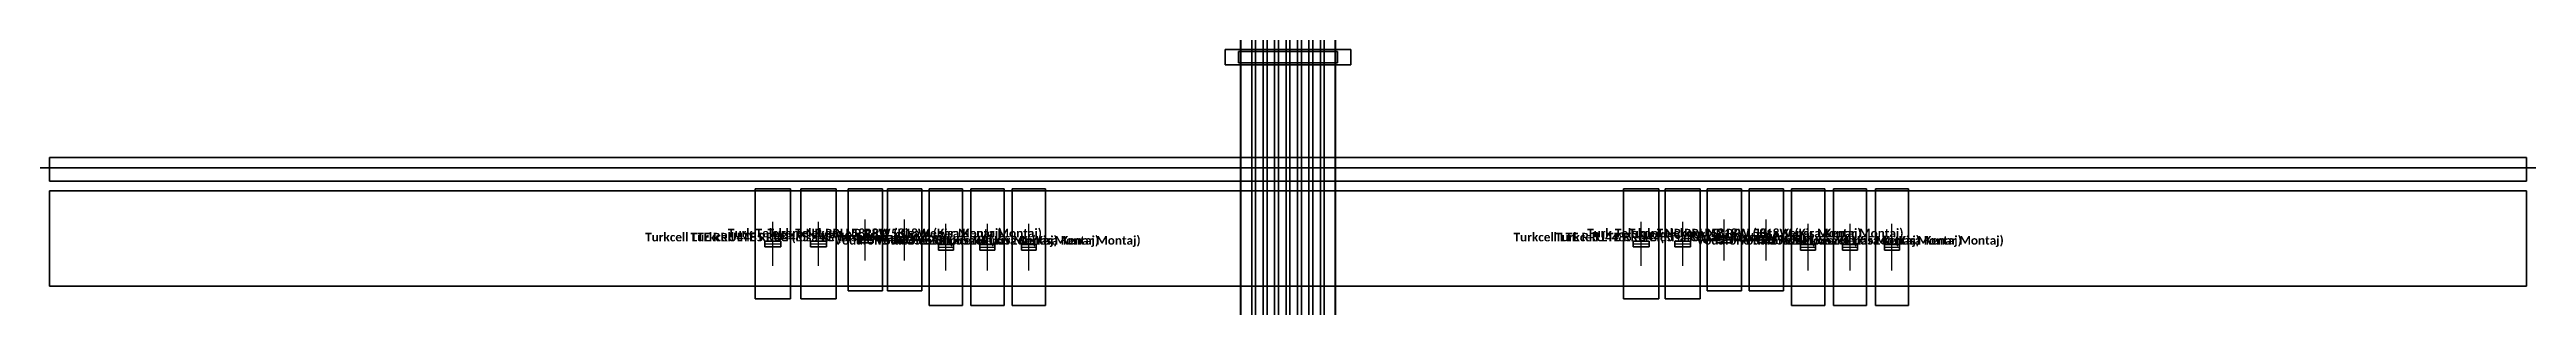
# Model space of a CAD drawing. Header units: millimetres. Extents: x -25000 to 25000, y -60388 to 35000.
# Drawn here: x -6500 to 6500, y 1699 to 3040 of the extents above; entities that cross this region are included whole.
import ezdxf
from ezdxf.enums import TextEntityAlignment as Align

# ---------------------------------------------------------------- set-up
doc = ezdxf.new("R2010")
doc.units = ezdxf.units.MM
for name, color, linetype in [('CELIK_KIRIS_KOLON', 9, 'CONTINUOUS'), ('EKP_TURK_TELEKOM_RRU', 4, 'CONTINUOUS'), ('EKP_TURKCELL_RRU', 5, 'CONTINUOUS'), ('EKP_VODAFONE_RRU', 1, 'CONTINUOUS'), ('KBL_ENERJI_2X25', 5, 'CONTINUOUS'), ('MONTAJ_BORULARI', 2, 'CONTINUOUS'), ('TAVA_KONSOL', 9, 'CONTINUOUS'), ('TAVA_PROFILI', 6, 'CONTINUOUS'), ('ZEMIN_PLATFORM', 8, 'CONTINUOUS')]:
    doc.layers.add(name, color=color, linetype=linetype)
doc.styles.get("Standard").update_dxf_attribs({"font": 'calibrib.ttf'})

msp = doc.modelspace()

# ---------------------------------------------------------------- texts
at = {"layer": 'EKP_TURK_TELEKOM_RRU'}
for p in [(-2219, 2078), (-2012, 2078), (2290, 2078), (2510, 2078)]:
    msp.add_text('Turk Telekom NR RRU 5818W (Kisa Kenar Montaj)', height=45, dxfattribs=at).set_placement(p, align=Align.MIDDLE_CENTER)
at = {"layer": 'EKP_TURKCELL_RRU'}
for p in [(-2704, 2057), (-2465, 2057), (1854, 2057), (2072, 2057)]:
    msp.add_text('Turkcell LTE RRU4485 - 4G (Kisa Kenar Montaj)', height=45, dxfattribs=at).set_placement(p, align=Align.MIDDLE_CENTER)
at = {"layer": 'EKP_VODAFONE_RRU'}
for p in [(-1795, 2040), (-1578, 2040), (-1360, 2040), (2730, 2040), (2950, 2040), (3170, 2040)]:
    msp.add_text('Vodafone RRU5526t (Kisa Kenar Montaj)', height=45, dxfattribs=at).set_placement(p, align=Align.MIDDLE_CENTER)

# ---------------------------------------------------------------- linework, layer by layer
at = {"layer": 'CELIK_KIRIS_KOLON'}
for p, q in [((6500, 2475, 2000), (-6500, 2475, 2000)), ((-6500, 2475, 2000), (-6500, 2350, 2000)), ((6500, 2475, 10000), (-6500, 2475, 10000)), ((-6500, 2475, 10000), (-6500, 2350, 10000)), ((-6500, 2475, 2000), (-6500, 2475, 10000)), ((6500, 2350, 2000), (6500, 2475, 2000)), ((6500, 2350, 10000), (6500, 2475, 10000)), ((6500, 2475, 2000), (6500, 2475, 10000)), ((-6500, 2350, 2000), (6500, 2350, 2000)), ((-6500, 2350, 10000), (6500, 2350, 10000)), ((-6500, 2350, 2000), (-6500, 2350, 10000)), ((6500, 2350, 2000), (6500, 2350, 10000))]:
    msp.add_line(p, q, dxfattribs=at)
for points in [[(-6500, 2350, 2000), (6500, 2350, 2000), (6500, 2475, 2000), (-6500, 2475, 2000)], [(-6500, 2350, 10000), (6500, 2350, 10000), (6500, 2475, 10000), (-6500, 2475, 10000)], [(-6500, 2475, 2000), (6500, 2475, 2000), (6500, 2475, 10000), (-6500, 2475, 10000)], [(-6500, 2350, 2000), (-6500, 2475, 2000), (-6500, 2475, 10000), (-6500, 2350, 10000)], [(6500, 2350, 2000), (6500, 2475, 2000), (6500, 2475, 10000), (6500, 2350, 10000)], [(-6500, 2350, 2000), (6500, 2350, 2000), (6500, 2350, 10000), (-6500, 2350, 10000)]]:
    msp.add_3dface(points, dxfattribs=at)
at = {"layer": 'EKP_TURK_TELEKOM_RRU'}
for p, q in [((-2129, 2310, 21310), (-2309, 2310, 21310)), ((-2309, 2310, 21310), (-2309, 1775, 21310)), ((-2129, 2310, 21945), (-2309, 2310, 21945)), ((-2309, 2310, 21945), (-2309, 1775, 21945)), ((-2309, 2310, 21310), (-2309, 2310, 21945)), ((-2129, 1775, 21310), (-2129, 2310, 21310)), ((-2129, 1775, 21945), (-2129, 2310, 21945)), ((-2129, 2310, 21310), (-2129, 2310, 21945)), ((-1922, 2310, 21310), (-2102, 2310, 21310)), ((-2102, 2310, 21310), (-2102, 1775, 21310)), ((-1922, 2310, 21945), (-2102, 2310, 21945)), ((-2102, 2310, 21945), (-2102, 1775, 21945)), ((-2102, 2310, 21310), (-2102, 2310, 21945)), ((-1922, 1775, 21310), (-1922, 2310, 21310)), ((-1922, 1775, 21945), (-1922, 2310, 21945)), ((-1922, 2310, 21310), (-1922, 2310, 21945)), ((2380, 2310, 21310), (2200, 2310, 21310)), ((2200, 2310, 21310), (2200, 1775, 21310)), ((2380, 2310, 21945), (2200, 2310, 21945)), ((2200, 2310, 21945), (2200, 1775, 21945)), ((2200, 2310, 21310), (2200, 2310, 21945)), ((2380, 1775, 21310), (2380, 2310, 21310)), ((2380, 1775, 21945), (2380, 2310, 21945)), ((2380, 2310, 21310), (2380, 2310, 21945)), ((2600, 2310, 21310), (2420, 2310, 21310)), ((2420, 2310, 21310), (2420, 1775, 21310)), ((2600, 2310, 21945), (2420, 2310, 21945)), ((2420, 2310, 21945), (2420, 1775, 21945)), ((2420, 2310, 21310), (2420, 2310, 21945)), ((2600, 1775, 21310), (2600, 2310, 21310)), ((2600, 1775, 21945), (2600, 2310, 21945)), ((2600, 2310, 21310), (2600, 2310, 21945)), ((-2219, 1935, 21945), (-2219, 2149, 21945)), ((-2012, 1935, 21945), (-2012, 2149, 21945)), ((2290, 1935, 21945), (2290, 2149, 21945)), ((2510, 1935, 21945), (2510, 2149, 21945)), ((-2178, 2057, 21945), (-2259, 2057, 21945)), ((-2259, 2057, 21945), (-2259, 2027, 21945)), ((-2178, 2057, 21975), (-2259, 2057, 21975)), ((-2259, 2057, 21975), (-2259, 2027, 21975)), ((-2259, 2057, 21945), (-2259, 2057, 21975)), ((-2259, 2027, 21945), (-2178, 2027, 21945)), ((-2259, 2027, 21975), (-2178, 2027, 21975)), ((-2259, 2027, 21945), (-2259, 2027, 21975)), ((-2255, 2042, 21945), (-2183, 2042, 21945)), ((-2178, 2027, 21945), (-2178, 2057, 21945)), ((-2178, 2027, 21975), (-2178, 2057, 21975)), ((-2178, 2057, 21945), (-2178, 2057, 21975)), ((-2178, 2027, 21945), (-2178, 2027, 21975)), ((-1971, 2057, 21945), (-2052, 2057, 21945)), ((-2052, 2057, 21945), (-2052, 2027, 21945)), ((-1971, 2057, 21975), (-2052, 2057, 21975)), ((-2052, 2057, 21975), (-2052, 2027, 21975)), ((-2052, 2057, 21945), (-2052, 2057, 21975)), ((-2052, 2027, 21945), (-1971, 2027, 21945)), ((-2052, 2027, 21975), (-1971, 2027, 21975)), ((-2052, 2027, 21945), (-2052, 2027, 21975)), ((-2048, 2042, 21945), (-1976, 2042, 21945)), ((-1971, 2027, 21945), (-1971, 2057, 21945)), ((-1971, 2027, 21975), (-1971, 2057, 21975)), ((-1971, 2057, 21945), (-1971, 2057, 21975)), ((-1971, 2027, 21945), (-1971, 2027, 21975)), ((2331, 2057, 21945), (2249, 2057, 21945)), ((2249, 2057, 21945), (2249, 2027, 21945)), ((2331, 2057, 21975), (2249, 2057, 21975)), ((2249, 2057, 21975), (2249, 2027, 21975)), ((2249, 2057, 21945), (2249, 2057, 21975)), ((2249, 2027, 21945), (2331, 2027, 21945)), ((2249, 2027, 21975), (2331, 2027, 21975)), ((2249, 2027, 21945), (2249, 2027, 21975)), ((2254, 2042, 21945), (2326, 2042, 21945)), ((2331, 2027, 21945), (2331, 2057, 21945)), ((2331, 2027, 21975), (2331, 2057, 21975)), ((2331, 2057, 21945), (2331, 2057, 21975)), ((2331, 2027, 21945), (2331, 2027, 21975)), ((2551, 2057, 21945), (2469, 2057, 21945)), ((2469, 2057, 21945), (2469, 2027, 21945)), ((2551, 2057, 21975), (2469, 2057, 21975)), ((2469, 2057, 21975), (2469, 2027, 21975)), ((2469, 2057, 21945), (2469, 2057, 21975)), ((2469, 2027, 21945), (2551, 2027, 21945)), ((2469, 2027, 21975), (2551, 2027, 21975)), ((2469, 2027, 21945), (2469, 2027, 21975)), ((2474, 2042, 21945), (2546, 2042, 21945)), ((2551, 2027, 21945), (2551, 2057, 21945)), ((2551, 2027, 21975), (2551, 2057, 21975)), ((2551, 2057, 21945), (2551, 2057, 21975)), ((2551, 2027, 21945), (2551, 2027, 21975)), ((-2309, 1775, 21310), (-2129, 1775, 21310)), ((-2309, 1775, 21945), (-2129, 1775, 21945)), ((-2309, 1775, 21310), (-2309, 1775, 21945)), ((-2129, 1775, 21310), (-2129, 1775, 21945)), ((-2102, 1775, 21310), (-1922, 1775, 21310)), ((-2102, 1775, 21945), (-1922, 1775, 21945)), ((-2102, 1775, 21310), (-2102, 1775, 21945)), ((-1922, 1775, 21310), (-1922, 1775, 21945)), ((2200, 1775, 21310), (2380, 1775, 21310)), ((2200, 1775, 21945), (2380, 1775, 21945)), ((2200, 1775, 21310), (2200, 1775, 21945)), ((2380, 1775, 21310), (2380, 1775, 21945)), ((2420, 1775, 21310), (2600, 1775, 21310)), ((2420, 1775, 21945), (2600, 1775, 21945)), ((2420, 1775, 21310), (2420, 1775, 21945)), ((2600, 1775, 21310), (2600, 1775, 21945))]:
    msp.add_line(p, q, dxfattribs=at)
for points in [[(-2309, 1775, 21310), (-2129, 1775, 21310), (-2129, 2310, 21310), (-2309, 2310, 21310)], [(-2309, 1775, 21945), (-2129, 1775, 21945), (-2129, 2310, 21945), (-2309, 2310, 21945)], [(-2309, 2310, 21310), (-2129, 2310, 21310), (-2129, 2310, 21945), (-2309, 2310, 21945)], [(-2309, 1775, 21310), (-2309, 2310, 21310), (-2309, 2310, 21945), (-2309, 1775, 21945)], [(-2129, 1775, 21310), (-2129, 2310, 21310), (-2129, 2310, 21945), (-2129, 1775, 21945)], [(-2102, 1775, 21310), (-1922, 1775, 21310), (-1922, 2310, 21310), (-2102, 2310, 21310)], [(-2102, 1775, 21945), (-1922, 1775, 21945), (-1922, 2310, 21945), (-2102, 2310, 21945)], [(-2102, 2310, 21310), (-1922, 2310, 21310), (-1922, 2310, 21945), (-2102, 2310, 21945)], [(-2102, 1775, 21310), (-2102, 2310, 21310), (-2102, 2310, 21945), (-2102, 1775, 21945)], [(-1922, 1775, 21310), (-1922, 2310, 21310), (-1922, 2310, 21945), (-1922, 1775, 21945)], [(2200, 1775, 21310), (2380, 1775, 21310), (2380, 2310, 21310), (2200, 2310, 21310)], [(2200, 1775, 21945), (2380, 1775, 21945), (2380, 2310, 21945), (2200, 2310, 21945)], [(2200, 2310, 21310), (2380, 2310, 21310), (2380, 2310, 21945), (2200, 2310, 21945)], [(2200, 1775, 21310), (2200, 2310, 21310), (2200, 2310, 21945), (2200, 1775, 21945)], [(2380, 1775, 21310), (2380, 2310, 21310), (2380, 2310, 21945), (2380, 1775, 21945)], [(2420, 1775, 21310), (2600, 1775, 21310), (2600, 2310, 21310), (2420, 2310, 21310)], [(2420, 1775, 21945), (2600, 1775, 21945), (2600, 2310, 21945), (2420, 2310, 21945)], [(2420, 2310, 21310), (2600, 2310, 21310), (2600, 2310, 21945), (2420, 2310, 21945)], [(2420, 1775, 21310), (2420, 2310, 21310), (2420, 2310, 21945), (2420, 1775, 21945)], [(2600, 1775, 21310), (2600, 2310, 21310), (2600, 2310, 21945), (2600, 1775, 21945)], [(-2259, 2027, 21945), (-2178, 2027, 21945), (-2178, 2057, 21945), (-2259, 2057, 21945)], [(-2259, 2027, 21975), (-2178, 2027, 21975), (-2178, 2057, 21975), (-2259, 2057, 21975)], [(-2259, 2057, 21945), (-2178, 2057, 21945), (-2178, 2057, 21975), (-2259, 2057, 21975)], [(-2259, 2027, 21945), (-2259, 2057, 21945), (-2259, 2057, 21975), (-2259, 2027, 21975)], [(-2259, 2027, 21945), (-2178, 2027, 21945), (-2178, 2027, 21975), (-2259, 2027, 21975)], [(-2178, 2027, 21945), (-2178, 2057, 21945), (-2178, 2057, 21975), (-2178, 2027, 21975)], [(-2052, 2027, 21945), (-1971, 2027, 21945), (-1971, 2057, 21945), (-2052, 2057, 21945)], [(-2052, 2027, 21975), (-1971, 2027, 21975), (-1971, 2057, 21975), (-2052, 2057, 21975)], [(-2052, 2057, 21945), (-1971, 2057, 21945), (-1971, 2057, 21975), (-2052, 2057, 21975)], [(-2052, 2027, 21945), (-2052, 2057, 21945), (-2052, 2057, 21975), (-2052, 2027, 21975)], [(-2052, 2027, 21945), (-1971, 2027, 21945), (-1971, 2027, 21975), (-2052, 2027, 21975)], [(-1971, 2027, 21945), (-1971, 2057, 21945), (-1971, 2057, 21975), (-1971, 2027, 21975)], [(2249, 2027, 21945), (2331, 2027, 21945), (2331, 2057, 21945), (2249, 2057, 21945)], [(2249, 2027, 21975), (2331, 2027, 21975), (2331, 2057, 21975), (2249, 2057, 21975)], [(2249, 2057, 21945), (2331, 2057, 21945), (2331, 2057, 21975), (2249, 2057, 21975)], [(2249, 2027, 21945), (2249, 2057, 21945), (2249, 2057, 21975), (2249, 2027, 21975)], [(2249, 2027, 21945), (2331, 2027, 21945), (2331, 2027, 21975), (2249, 2027, 21975)], [(2331, 2027, 21945), (2331, 2057, 21945), (2331, 2057, 21975), (2331, 2027, 21975)], [(2469, 2027, 21945), (2551, 2027, 21945), (2551, 2057, 21945), (2469, 2057, 21945)], [(2469, 2027, 21975), (2551, 2027, 21975), (2551, 2057, 21975), (2469, 2057, 21975)], [(2469, 2057, 21945), (2551, 2057, 21945), (2551, 2057, 21975), (2469, 2057, 21975)], [(2469, 2027, 21945), (2469, 2057, 21945), (2469, 2057, 21975), (2469, 2027, 21975)], [(2469, 2027, 21945), (2551, 2027, 21945), (2551, 2027, 21975), (2469, 2027, 21975)], [(2551, 2027, 21945), (2551, 2057, 21945), (2551, 2057, 21975), (2551, 2027, 21975)], [(-2309, 1775, 21310), (-2129, 1775, 21310), (-2129, 1775, 21945), (-2309, 1775, 21945)], [(-2102, 1775, 21310), (-1922, 1775, 21310), (-1922, 1775, 21945), (-2102, 1775, 21945)], [(2200, 1775, 21310), (2380, 1775, 21310), (2380, 1775, 21945), (2200, 1775, 21945)], [(2420, 1775, 21310), (2600, 1775, 21310), (2600, 1775, 21945), (2420, 1775, 21945)]]:
    msp.add_3dface(points, dxfattribs=at)
at = {"layer": 'EKP_TURKCELL_RRU'}
for p, q in [((-2611, 2310, 21283), (-2796, 2310, 21283)), ((-2796, 2310, 21283), (-2796, 1733, 21283)), ((-2611, 2310, 21972), (-2796, 2310, 21972)), ((-2796, 2310, 21972), (-2796, 1733, 21972)), ((-2796, 2310, 21283), (-2796, 2310, 21972)), ((-2611, 1733, 21283), (-2611, 2310, 21283)), ((-2611, 1733, 21972), (-2611, 2310, 21972)), ((-2611, 2310, 21283), (-2611, 2310, 21972)), ((-2372, 2310, 21283), (-2557, 2310, 21283)), ((-2557, 2310, 21283), (-2557, 1733, 21283)), ((-2372, 2310, 21972), (-2557, 2310, 21972)), ((-2557, 2310, 21972), (-2557, 1733, 21972)), ((-2557, 2310, 21283), (-2557, 2310, 21972)), ((-2372, 1733, 21283), (-2372, 2310, 21283)), ((-2372, 1733, 21972), (-2372, 2310, 21972)), ((-2372, 2310, 21283), (-2372, 2310, 21972)), ((1946, 2310, 21283), (1761, 2310, 21283)), ((1761, 2310, 21283), (1761, 1733, 21283)), ((1946, 2310, 21972), (1761, 2310, 21972)), ((1761, 2310, 21972), (1761, 1733, 21972)), ((1761, 2310, 21283), (1761, 2310, 21972)), ((1946, 1733, 21283), (1946, 2310, 21283)), ((1946, 1733, 21972), (1946, 2310, 21972)), ((1946, 2310, 21283), (1946, 2310, 21972)), ((2164, 2310, 21283), (1979, 2310, 21283)), ((1979, 2310, 21283), (1979, 1733, 21283)), ((2164, 2310, 21972), (1979, 2310, 21972)), ((1979, 2310, 21972), (1979, 1733, 21972)), ((1979, 2310, 21283), (1979, 2310, 21972)), ((2164, 1733, 21283), (2164, 2310, 21283)), ((2164, 1733, 21972), (2164, 2310, 21972)), ((2164, 2310, 21283), (2164, 2310, 21972)), ((-2704, 1906, 21972), (-2704, 2137, 21972)), ((-2465, 1906, 21972), (-2465, 2137, 21972)), ((1854, 1906, 21972), (1854, 2137, 21972)), ((2072, 1906, 21972), (2072, 2137, 21972)), ((-2662, 2036, 21972), (-2745, 2036, 21972)), ((-2745, 2036, 21972), (-2745, 2006, 21972)), ((-2662, 2036, 22002), (-2745, 2036, 22002)), ((-2745, 2036, 22002), (-2745, 2006, 22002)), ((-2745, 2036, 21972), (-2745, 2036, 22002)), ((-2745, 2006, 21972), (-2662, 2006, 21972)), ((-2745, 2006, 22002), (-2662, 2006, 22002)), ((-2745, 2006, 21972), (-2745, 2006, 22002)), ((-2741, 2021, 21972), (-2667, 2021, 21972)), ((-2662, 2006, 21972), (-2662, 2036, 21972)), ((-2662, 2006, 22002), (-2662, 2036, 22002)), ((-2662, 2036, 21972), (-2662, 2036, 22002)), ((-2662, 2006, 21972), (-2662, 2006, 22002)), ((-2423, 2036, 21972), (-2506, 2036, 21972)), ((-2506, 2036, 21972), (-2506, 2006, 21972)), ((-2423, 2036, 22002), (-2506, 2036, 22002)), ((-2506, 2036, 22002), (-2506, 2006, 22002)), ((-2506, 2036, 21972), (-2506, 2036, 22002)), ((-2506, 2006, 21972), (-2423, 2006, 21972)), ((-2506, 2006, 22002), (-2423, 2006, 22002)), ((-2506, 2006, 21972), (-2506, 2006, 22002)), ((-2502, 2021, 21972), (-2428, 2021, 21972)), ((-2423, 2006, 21972), (-2423, 2036, 21972)), ((-2423, 2006, 22002), (-2423, 2036, 22002)), ((-2423, 2036, 21972), (-2423, 2036, 22002)), ((-2423, 2006, 21972), (-2423, 2006, 22002)), ((1895, 2036, 21972), (1812, 2036, 21972)), ((1812, 2036, 21972), (1812, 2006, 21972)), ((1895, 2036, 22002), (1812, 2036, 22002)), ((1812, 2036, 22002), (1812, 2006, 22002)), ((1812, 2036, 21972), (1812, 2036, 22002)), ((1812, 2006, 21972), (1895, 2006, 21972)), ((1812, 2006, 22002), (1895, 2006, 22002)), ((1812, 2006, 21972), (1812, 2006, 22002)), ((1817, 2021, 21972), (1891, 2021, 21972)), ((1895, 2006, 21972), (1895, 2036, 21972)), ((1895, 2006, 22002), (1895, 2036, 22002)), ((1895, 2036, 21972), (1895, 2036, 22002)), ((1895, 2006, 21972), (1895, 2006, 22002)), ((2113, 2036, 21972), (2030, 2036, 21972)), ((2030, 2036, 21972), (2030, 2006, 21972)), ((2113, 2036, 22002), (2030, 2036, 22002)), ((2030, 2036, 22002), (2030, 2006, 22002)), ((2030, 2036, 21972), (2030, 2036, 22002)), ((2030, 2006, 21972), (2113, 2006, 21972)), ((2030, 2006, 22002), (2113, 2006, 22002)), ((2030, 2006, 21972), (2030, 2006, 22002)), ((2035, 2021, 21972), (2109, 2021, 21972)), ((2113, 2006, 21972), (2113, 2036, 21972)), ((2113, 2006, 22002), (2113, 2036, 22002)), ((2113, 2036, 21972), (2113, 2036, 22002)), ((2113, 2006, 21972), (2113, 2006, 22002)), ((-2796, 1733, 21283), (-2611, 1733, 21283)), ((-2796, 1733, 21972), (-2611, 1733, 21972)), ((-2796, 1733, 21283), (-2796, 1733, 21972)), ((-2611, 1733, 21283), (-2611, 1733, 21972)), ((-2557, 1733, 21283), (-2372, 1733, 21283)), ((-2557, 1733, 21972), (-2372, 1733, 21972)), ((-2557, 1733, 21283), (-2557, 1733, 21972)), ((-2372, 1733, 21283), (-2372, 1733, 21972)), ((1761, 1733, 21283), (1946, 1733, 21283)), ((1761, 1733, 21972), (1946, 1733, 21972)), ((1761, 1733, 21283), (1761, 1733, 21972)), ((1946, 1733, 21283), (1946, 1733, 21972)), ((1979, 1733, 21283), (2164, 1733, 21283)), ((1979, 1733, 21972), (2164, 1733, 21972)), ((1979, 1733, 21283), (1979, 1733, 21972)), ((2164, 1733, 21283), (2164, 1733, 21972))]:
    msp.add_line(p, q, dxfattribs=at)
for points in [[(-2796, 1733, 21283), (-2611, 1733, 21283), (-2611, 2310, 21283), (-2796, 2310, 21283)], [(-2796, 1733, 21972), (-2611, 1733, 21972), (-2611, 2310, 21972), (-2796, 2310, 21972)], [(-2796, 2310, 21283), (-2611, 2310, 21283), (-2611, 2310, 21972), (-2796, 2310, 21972)], [(-2796, 1733, 21283), (-2796, 2310, 21283), (-2796, 2310, 21972), (-2796, 1733, 21972)], [(-2611, 1733, 21283), (-2611, 2310, 21283), (-2611, 2310, 21972), (-2611, 1733, 21972)], [(-2557, 1733, 21283), (-2372, 1733, 21283), (-2372, 2310, 21283), (-2557, 2310, 21283)], [(-2557, 1733, 21972), (-2372, 1733, 21972), (-2372, 2310, 21972), (-2557, 2310, 21972)], [(-2557, 2310, 21283), (-2372, 2310, 21283), (-2372, 2310, 21972), (-2557, 2310, 21972)], [(-2557, 1733, 21283), (-2557, 2310, 21283), (-2557, 2310, 21972), (-2557, 1733, 21972)], [(-2372, 1733, 21283), (-2372, 2310, 21283), (-2372, 2310, 21972), (-2372, 1733, 21972)], [(1761, 1733, 21283), (1946, 1733, 21283), (1946, 2310, 21283), (1761, 2310, 21283)], [(1761, 1733, 21972), (1946, 1733, 21972), (1946, 2310, 21972), (1761, 2310, 21972)], [(1761, 2310, 21283), (1946, 2310, 21283), (1946, 2310, 21972), (1761, 2310, 21972)], [(1761, 1733, 21283), (1761, 2310, 21283), (1761, 2310, 21972), (1761, 1733, 21972)], [(1946, 1733, 21283), (1946, 2310, 21283), (1946, 2310, 21972), (1946, 1733, 21972)], [(1979, 1733, 21283), (2164, 1733, 21283), (2164, 2310, 21283), (1979, 2310, 21283)], [(1979, 1733, 21972), (2164, 1733, 21972), (2164, 2310, 21972), (1979, 2310, 21972)], [(1979, 2310, 21283), (2164, 2310, 21283), (2164, 2310, 21972), (1979, 2310, 21972)], [(1979, 1733, 21283), (1979, 2310, 21283), (1979, 2310, 21972), (1979, 1733, 21972)], [(2164, 1733, 21283), (2164, 2310, 21283), (2164, 2310, 21972), (2164, 1733, 21972)], [(-2745, 2006, 21972), (-2662, 2006, 21972), (-2662, 2036, 21972), (-2745, 2036, 21972)], [(-2745, 2006, 22002), (-2662, 2006, 22002), (-2662, 2036, 22002), (-2745, 2036, 22002)], [(-2745, 2036, 21972), (-2662, 2036, 21972), (-2662, 2036, 22002), (-2745, 2036, 22002)], [(-2745, 2006, 21972), (-2745, 2036, 21972), (-2745, 2036, 22002), (-2745, 2006, 22002)], [(-2745, 2006, 21972), (-2662, 2006, 21972), (-2662, 2006, 22002), (-2745, 2006, 22002)], [(-2662, 2006, 21972), (-2662, 2036, 21972), (-2662, 2036, 22002), (-2662, 2006, 22002)], [(-2506, 2006, 21972), (-2423, 2006, 21972), (-2423, 2036, 21972), (-2506, 2036, 21972)], [(-2506, 2006, 22002), (-2423, 2006, 22002), (-2423, 2036, 22002), (-2506, 2036, 22002)], [(-2506, 2036, 21972), (-2423, 2036, 21972), (-2423, 2036, 22002), (-2506, 2036, 22002)], [(-2506, 2006, 21972), (-2506, 2036, 21972), (-2506, 2036, 22002), (-2506, 2006, 22002)], [(-2506, 2006, 21972), (-2423, 2006, 21972), (-2423, 2006, 22002), (-2506, 2006, 22002)], [(-2423, 2006, 21972), (-2423, 2036, 21972), (-2423, 2036, 22002), (-2423, 2006, 22002)], [(1812, 2006, 21972), (1895, 2006, 21972), (1895, 2036, 21972), (1812, 2036, 21972)], [(1812, 2006, 22002), (1895, 2006, 22002), (1895, 2036, 22002), (1812, 2036, 22002)], [(1812, 2036, 21972), (1895, 2036, 21972), (1895, 2036, 22002), (1812, 2036, 22002)], [(1812, 2006, 21972), (1812, 2036, 21972), (1812, 2036, 22002), (1812, 2006, 22002)], [(1812, 2006, 21972), (1895, 2006, 21972), (1895, 2006, 22002), (1812, 2006, 22002)], [(1895, 2006, 21972), (1895, 2036, 21972), (1895, 2036, 22002), (1895, 2006, 22002)], [(2030, 2006, 21972), (2113, 2006, 21972), (2113, 2036, 21972), (2030, 2036, 21972)], [(2030, 2006, 22002), (2113, 2006, 22002), (2113, 2036, 22002), (2030, 2036, 22002)], [(2030, 2036, 21972), (2113, 2036, 21972), (2113, 2036, 22002), (2030, 2036, 22002)], [(2030, 2006, 21972), (2030, 2036, 21972), (2030, 2036, 22002), (2030, 2006, 22002)], [(2030, 2006, 21972), (2113, 2006, 21972), (2113, 2006, 22002), (2030, 2006, 22002)], [(2113, 2006, 21972), (2113, 2036, 21972), (2113, 2036, 22002), (2113, 2006, 22002)], [(-2796, 1733, 21283), (-2611, 1733, 21283), (-2611, 1733, 21972), (-2796, 1733, 21972)], [(-2557, 1733, 21283), (-2372, 1733, 21283), (-2372, 1733, 21972), (-2557, 1733, 21972)], [(1761, 1733, 21283), (1946, 1733, 21283), (1946, 1733, 21972), (1761, 1733, 21972)], [(1979, 1733, 21283), (2164, 1733, 21283), (2164, 1733, 21972), (1979, 1733, 21972)]]:
    msp.add_3dface(points, dxfattribs=at)
at = {"layer": 'EKP_VODAFONE_RRU'}
for p, q in [((-1708, 2310, 21310), (-1883, 2310, 21310)), ((-1883, 2310, 21310), (-1883, 1699, 21310)), ((-1708, 2310, 21945), (-1883, 2310, 21945)), ((-1883, 2310, 21945), (-1883, 1699, 21945)), ((-1883, 2310, 21310), (-1883, 2310, 21945)), ((-1708, 1699, 21310), (-1708, 2310, 21310)), ((-1708, 1699, 21945), (-1708, 2310, 21945)), ((-1708, 2310, 21310), (-1708, 2310, 21945)), ((-1490, 2310, 21310), (-1665, 2310, 21310)), ((-1665, 2310, 21310), (-1665, 1699, 21310)), ((-1490, 2310, 21945), (-1665, 2310, 21945)), ((-1665, 2310, 21945), (-1665, 1699, 21945)), ((-1665, 2310, 21310), (-1665, 2310, 21945)), ((-1490, 1699, 21310), (-1490, 2310, 21310)), ((-1490, 1699, 21945), (-1490, 2310, 21945)), ((-1490, 2310, 21310), (-1490, 2310, 21945)), ((-1273, 2310, 21310), (-1447, 2310, 21310)), ((-1447, 2310, 21310), (-1447, 1699, 21310)), ((-1273, 2310, 21945), (-1447, 2310, 21945)), ((-1447, 2310, 21945), (-1447, 1699, 21945)), ((-1447, 2310, 21310), (-1447, 2310, 21945)), ((-1273, 1699, 21310), (-1273, 2310, 21310)), ((-1273, 1699, 21945), (-1273, 2310, 21945)), ((-1273, 2310, 21310), (-1273, 2310, 21945)), ((2817, 2310, 21310), (2642, 2310, 21310)), ((2642, 2310, 21310), (2642, 1699, 21310)), ((2817, 2310, 21945), (2642, 2310, 21945)), ((2642, 2310, 21945), (2642, 1699, 21945)), ((2642, 2310, 21310), (2642, 2310, 21945)), ((2817, 1699, 21310), (2817, 2310, 21310)), ((2817, 1699, 21945), (2817, 2310, 21945)), ((2817, 2310, 21310), (2817, 2310, 21945)), ((3037, 2310, 21310), (2863, 2310, 21310)), ((2863, 2310, 21310), (2863, 1699, 21310)), ((3037, 2310, 21945), (2863, 2310, 21945)), ((2863, 2310, 21945), (2863, 1699, 21945)), ((2863, 2310, 21310), (2863, 2310, 21945)), ((3037, 1699, 21310), (3037, 2310, 21310)), ((3037, 1699, 21945), (3037, 2310, 21945)), ((3037, 2310, 21310), (3037, 2310, 21945)), ((3257, 2310, 21310), (3083, 2310, 21310)), ((3083, 2310, 21310), (3083, 1699, 21310)), ((3257, 2310, 21945), (3083, 2310, 21945)), ((3083, 2310, 21945), (3083, 1699, 21945)), ((3083, 2310, 21310), (3083, 2310, 21945)), ((3257, 1699, 21310), (3257, 2310, 21310)), ((3257, 1699, 21945), (3257, 2310, 21945)), ((3257, 2310, 21310), (3257, 2310, 21945)), ((-1795, 1882, 21945), (-1795, 2127, 21945)), ((-1578, 1882, 21945), (-1578, 2127, 21945)), ((-1360, 1882, 21945), (-1360, 2127, 21945)), ((2730, 1882, 21945), (2730, 2127, 21945)), ((2950, 1882, 21945), (2950, 2127, 21945)), ((3170, 1882, 21945), (3170, 2127, 21945)), ((-1756, 2019, 21945), (-1835, 2019, 21945)), ((-1835, 2019, 21945), (-1835, 1989, 21945)), ((-1756, 2019, 21975), (-1835, 2019, 21975)), ((-1835, 2019, 21975), (-1835, 1989, 21975)), ((-1835, 2019, 21945), (-1835, 2019, 21975)), ((-1835, 1989, 21945), (-1756, 1989, 21945)), ((-1835, 1989, 21975), (-1756, 1989, 21975)), ((-1835, 1989, 21945), (-1835, 1989, 21975)), ((-1830, 2004, 21945), (-1760, 2004, 21945)), ((-1756, 1989, 21945), (-1756, 2019, 21945)), ((-1756, 1989, 21975), (-1756, 2019, 21975)), ((-1756, 2019, 21945), (-1756, 2019, 21975)), ((-1756, 1989, 21945), (-1756, 1989, 21975)), ((-1538, 2019, 21945), (-1617, 2019, 21945)), ((-1617, 2019, 21945), (-1617, 1989, 21945)), ((-1538, 2019, 21975), (-1617, 2019, 21975)), ((-1617, 2019, 21975), (-1617, 1989, 21975)), ((-1617, 2019, 21945), (-1617, 2019, 21975)), ((-1617, 1989, 21945), (-1538, 1989, 21945)), ((-1617, 1989, 21975), (-1538, 1989, 21975)), ((-1617, 1989, 21945), (-1617, 1989, 21975)), ((-1613, 2004, 21945), (-1543, 2004, 21945)), ((-1538, 1989, 21945), (-1538, 2019, 21945)), ((-1538, 1989, 21975), (-1538, 2019, 21975)), ((-1538, 2019, 21945), (-1538, 2019, 21975)), ((-1538, 1989, 21945), (-1538, 1989, 21975)), ((-1321, 2019, 21945), (-1399, 2019, 21945)), ((-1399, 2019, 21945), (-1399, 1989, 21945)), ((-1321, 2019, 21975), (-1399, 2019, 21975)), ((-1399, 2019, 21975), (-1399, 1989, 21975)), ((-1399, 2019, 21945), (-1399, 2019, 21975)), ((-1399, 1989, 21945), (-1321, 1989, 21945)), ((-1399, 1989, 21975), (-1321, 1989, 21975)), ((-1399, 1989, 21945), (-1399, 1989, 21975)), ((-1395, 2004, 21945), (-1325, 2004, 21945)), ((-1321, 1989, 21945), (-1321, 2019, 21945)), ((-1321, 1989, 21975), (-1321, 2019, 21975)), ((-1321, 2019, 21945), (-1321, 2019, 21975)), ((-1321, 1989, 21945), (-1321, 1989, 21975)), ((2769, 2019, 21945), (2690, 2019, 21945)), ((2690, 2019, 21945), (2690, 1989, 21945)), ((2769, 2019, 21975), (2690, 2019, 21975)), ((2690, 2019, 21975), (2690, 1989, 21975)), ((2690, 2019, 21945), (2690, 2019, 21975)), ((2690, 1989, 21945), (2769, 1989, 21945)), ((2690, 1989, 21975), (2769, 1989, 21975)), ((2690, 1989, 21945), (2690, 1989, 21975)), ((2695, 2004, 21945), (2765, 2004, 21945)), ((2769, 1989, 21945), (2769, 2019, 21945)), ((2769, 1989, 21975), (2769, 2019, 21975)), ((2769, 2019, 21945), (2769, 2019, 21975)), ((2769, 1989, 21945), (2769, 1989, 21975)), ((2989, 2019, 21945), (2911, 2019, 21945)), ((2911, 2019, 21945), (2911, 1989, 21945)), ((2989, 2019, 21975), (2911, 2019, 21975)), ((2911, 2019, 21975), (2911, 1989, 21975)), ((2911, 2019, 21945), (2911, 2019, 21975)), ((2911, 1989, 21945), (2989, 1989, 21945)), ((2911, 1989, 21975), (2989, 1989, 21975)), ((2911, 1989, 21945), (2911, 1989, 21975)), ((2915, 2004, 21945), (2985, 2004, 21945)), ((2989, 1989, 21945), (2989, 2019, 21945)), ((2989, 1989, 21975), (2989, 2019, 21975)), ((2989, 2019, 21945), (2989, 2019, 21975)), ((2989, 1989, 21945), (2989, 1989, 21975)), ((3209, 2019, 21945), (3131, 2019, 21945)), ((3131, 2019, 21945), (3131, 1989, 21945)), ((3209, 2019, 21975), (3131, 2019, 21975)), ((3131, 2019, 21975), (3131, 1989, 21975)), ((3131, 2019, 21945), (3131, 2019, 21975)), ((3131, 1989, 21945), (3209, 1989, 21945)), ((3131, 1989, 21975), (3209, 1989, 21975)), ((3131, 1989, 21945), (3131, 1989, 21975)), ((3135, 2004, 21945), (3205, 2004, 21945)), ((3209, 1989, 21945), (3209, 2019, 21945)), ((3209, 1989, 21975), (3209, 2019, 21975)), ((3209, 2019, 21945), (3209, 2019, 21975)), ((3209, 1989, 21945), (3209, 1989, 21975)), ((-1883, 1699, 21310), (-1708, 1699, 21310)), ((-1883, 1699, 21945), (-1708, 1699, 21945)), ((-1883, 1699, 21310), (-1883, 1699, 21945)), ((-1708, 1699, 21310), (-1708, 1699, 21945)), ((-1665, 1699, 21310), (-1490, 1699, 21310)), ((-1665, 1699, 21945), (-1490, 1699, 21945)), ((-1665, 1699, 21310), (-1665, 1699, 21945)), ((-1490, 1699, 21310), (-1490, 1699, 21945)), ((-1447, 1699, 21310), (-1273, 1699, 21310)), ((-1447, 1699, 21945), (-1273, 1699, 21945)), ((-1447, 1699, 21310), (-1447, 1699, 21945)), ((-1273, 1699, 21310), (-1273, 1699, 21945)), ((2642, 1699, 21310), (2817, 1699, 21310)), ((2642, 1699, 21945), (2817, 1699, 21945)), ((2642, 1699, 21310), (2642, 1699, 21945)), ((2817, 1699, 21310), (2817, 1699, 21945)), ((2863, 1699, 21310), (3037, 1699, 21310)), ((2863, 1699, 21945), (3037, 1699, 21945)), ((2863, 1699, 21310), (2863, 1699, 21945)), ((3037, 1699, 21310), (3037, 1699, 21945)), ((3083, 1699, 21310), (3257, 1699, 21310)), ((3083, 1699, 21945), (3257, 1699, 21945)), ((3083, 1699, 21310), (3083, 1699, 21945)), ((3257, 1699, 21310), (3257, 1699, 21945))]:
    msp.add_line(p, q, dxfattribs=at)
for points in [[(-1883, 1699, 21310), (-1708, 1699, 21310), (-1708, 2310, 21310), (-1883, 2310, 21310)], [(-1883, 1699, 21945), (-1708, 1699, 21945), (-1708, 2310, 21945), (-1883, 2310, 21945)], [(-1883, 2310, 21310), (-1708, 2310, 21310), (-1708, 2310, 21945), (-1883, 2310, 21945)], [(-1883, 1699, 21310), (-1883, 2310, 21310), (-1883, 2310, 21945), (-1883, 1699, 21945)], [(-1708, 1699, 21310), (-1708, 2310, 21310), (-1708, 2310, 21945), (-1708, 1699, 21945)], [(-1665, 1699, 21310), (-1490, 1699, 21310), (-1490, 2310, 21310), (-1665, 2310, 21310)], [(-1665, 1699, 21945), (-1490, 1699, 21945), (-1490, 2310, 21945), (-1665, 2310, 21945)], [(-1665, 2310, 21310), (-1490, 2310, 21310), (-1490, 2310, 21945), (-1665, 2310, 21945)], [(-1665, 1699, 21310), (-1665, 2310, 21310), (-1665, 2310, 21945), (-1665, 1699, 21945)], [(-1490, 1699, 21310), (-1490, 2310, 21310), (-1490, 2310, 21945), (-1490, 1699, 21945)], [(-1447, 1699, 21310), (-1273, 1699, 21310), (-1273, 2310, 21310), (-1447, 2310, 21310)], [(-1447, 1699, 21945), (-1273, 1699, 21945), (-1273, 2310, 21945), (-1447, 2310, 21945)], [(-1447, 2310, 21310), (-1273, 2310, 21310), (-1273, 2310, 21945), (-1447, 2310, 21945)], [(-1447, 1699, 21310), (-1447, 2310, 21310), (-1447, 2310, 21945), (-1447, 1699, 21945)], [(-1273, 1699, 21310), (-1273, 2310, 21310), (-1273, 2310, 21945), (-1273, 1699, 21945)], [(2642, 1699, 21310), (2817, 1699, 21310), (2817, 2310, 21310), (2642, 2310, 21310)], [(2642, 1699, 21945), (2817, 1699, 21945), (2817, 2310, 21945), (2642, 2310, 21945)], [(2642, 2310, 21310), (2817, 2310, 21310), (2817, 2310, 21945), (2642, 2310, 21945)], [(2642, 1699, 21310), (2642, 2310, 21310), (2642, 2310, 21945), (2642, 1699, 21945)], [(2817, 1699, 21310), (2817, 2310, 21310), (2817, 2310, 21945), (2817, 1699, 21945)], [(2863, 1699, 21310), (3037, 1699, 21310), (3037, 2310, 21310), (2863, 2310, 21310)], [(2863, 1699, 21945), (3037, 1699, 21945), (3037, 2310, 21945), (2863, 2310, 21945)], [(2863, 2310, 21310), (3037, 2310, 21310), (3037, 2310, 21945), (2863, 2310, 21945)], [(2863, 1699, 21310), (2863, 2310, 21310), (2863, 2310, 21945), (2863, 1699, 21945)], [(3037, 1699, 21310), (3037, 2310, 21310), (3037, 2310, 21945), (3037, 1699, 21945)], [(3083, 1699, 21310), (3257, 1699, 21310), (3257, 2310, 21310), (3083, 2310, 21310)], [(3083, 1699, 21945), (3257, 1699, 21945), (3257, 2310, 21945), (3083, 2310, 21945)], [(3083, 2310, 21310), (3257, 2310, 21310), (3257, 2310, 21945), (3083, 2310, 21945)], [(3083, 1699, 21310), (3083, 2310, 21310), (3083, 2310, 21945), (3083, 1699, 21945)], [(3257, 1699, 21310), (3257, 2310, 21310), (3257, 2310, 21945), (3257, 1699, 21945)], [(-1835, 1989, 21945), (-1756, 1989, 21945), (-1756, 2019, 21945), (-1835, 2019, 21945)], [(-1835, 1989, 21975), (-1756, 1989, 21975), (-1756, 2019, 21975), (-1835, 2019, 21975)], [(-1835, 2019, 21945), (-1756, 2019, 21945), (-1756, 2019, 21975), (-1835, 2019, 21975)], [(-1835, 1989, 21945), (-1835, 2019, 21945), (-1835, 2019, 21975), (-1835, 1989, 21975)], [(-1835, 1989, 21945), (-1756, 1989, 21945), (-1756, 1989, 21975), (-1835, 1989, 21975)], [(-1756, 1989, 21945), (-1756, 2019, 21945), (-1756, 2019, 21975), (-1756, 1989, 21975)], [(-1617, 1989, 21945), (-1538, 1989, 21945), (-1538, 2019, 21945), (-1617, 2019, 21945)], [(-1617, 1989, 21975), (-1538, 1989, 21975), (-1538, 2019, 21975), (-1617, 2019, 21975)], [(-1617, 2019, 21945), (-1538, 2019, 21945), (-1538, 2019, 21975), (-1617, 2019, 21975)], [(-1617, 1989, 21945), (-1617, 2019, 21945), (-1617, 2019, 21975), (-1617, 1989, 21975)], [(-1617, 1989, 21945), (-1538, 1989, 21945), (-1538, 1989, 21975), (-1617, 1989, 21975)], [(-1538, 1989, 21945), (-1538, 2019, 21945), (-1538, 2019, 21975), (-1538, 1989, 21975)], [(-1399, 1989, 21945), (-1321, 1989, 21945), (-1321, 2019, 21945), (-1399, 2019, 21945)], [(-1399, 1989, 21975), (-1321, 1989, 21975), (-1321, 2019, 21975), (-1399, 2019, 21975)], [(-1399, 2019, 21945), (-1321, 2019, 21945), (-1321, 2019, 21975), (-1399, 2019, 21975)], [(-1399, 1989, 21945), (-1399, 2019, 21945), (-1399, 2019, 21975), (-1399, 1989, 21975)], [(-1399, 1989, 21945), (-1321, 1989, 21945), (-1321, 1989, 21975), (-1399, 1989, 21975)], [(-1321, 1989, 21945), (-1321, 2019, 21945), (-1321, 2019, 21975), (-1321, 1989, 21975)], [(2690, 1989, 21945), (2769, 1989, 21945), (2769, 2019, 21945), (2690, 2019, 21945)], [(2690, 1989, 21975), (2769, 1989, 21975), (2769, 2019, 21975), (2690, 2019, 21975)], [(2690, 2019, 21945), (2769, 2019, 21945), (2769, 2019, 21975), (2690, 2019, 21975)], [(2690, 1989, 21945), (2690, 2019, 21945), (2690, 2019, 21975), (2690, 1989, 21975)], [(2690, 1989, 21945), (2769, 1989, 21945), (2769, 1989, 21975), (2690, 1989, 21975)], [(2769, 1989, 21945), (2769, 2019, 21945), (2769, 2019, 21975), (2769, 1989, 21975)], [(2911, 1989, 21945), (2989, 1989, 21945), (2989, 2019, 21945), (2911, 2019, 21945)], [(2911, 1989, 21975), (2989, 1989, 21975), (2989, 2019, 21975), (2911, 2019, 21975)], [(2911, 2019, 21945), (2989, 2019, 21945), (2989, 2019, 21975), (2911, 2019, 21975)], [(2911, 1989, 21945), (2911, 2019, 21945), (2911, 2019, 21975), (2911, 1989, 21975)], [(2911, 1989, 21945), (2989, 1989, 21945), (2989, 1989, 21975), (2911, 1989, 21975)], [(2989, 1989, 21945), (2989, 2019, 21945), (2989, 2019, 21975), (2989, 1989, 21975)], [(3131, 1989, 21945), (3209, 1989, 21945), (3209, 2019, 21945), (3131, 2019, 21945)], [(3131, 1989, 21975), (3209, 1989, 21975), (3209, 2019, 21975), (3131, 2019, 21975)], [(3131, 2019, 21945), (3209, 2019, 21945), (3209, 2019, 21975), (3131, 2019, 21975)], [(3131, 1989, 21945), (3131, 2019, 21945), (3131, 2019, 21975), (3131, 1989, 21975)], [(3131, 1989, 21945), (3209, 1989, 21945), (3209, 1989, 21975), (3131, 1989, 21975)], [(3209, 1989, 21945), (3209, 2019, 21945), (3209, 2019, 21975), (3209, 1989, 21975)], [(-1883, 1699, 21310), (-1708, 1699, 21310), (-1708, 1699, 21945), (-1883, 1699, 21945)], [(-1665, 1699, 21310), (-1490, 1699, 21310), (-1490, 1699, 21945), (-1665, 1699, 21945)], [(-1447, 1699, 21310), (-1273, 1699, 21310), (-1273, 1699, 21945), (-1447, 1699, 21945)], [(2642, 1699, 21310), (2817, 1699, 21310), (2817, 1699, 21945), (2642, 1699, 21945)], [(2863, 1699, 21310), (3037, 1699, 21310), (3037, 1699, 21945), (2863, 1699, 21945)], [(3083, 1699, 21310), (3257, 1699, 21310), (3257, 1699, 21945), (3083, 1699, 21945)]]:
    msp.add_3dface(points, dxfattribs=at)
at = {"layer": 'KBL_ENERJI_2X25'}
for p, q in [((-190, 35000, 7660), (-190, -100, 7660)), ((-190, 35000, 7680), (-190, -100, 7680)), ((-190, 35000, 7690), (-190, -100, 7690)), ((-190, 35000, 7710), (-190, -100, 7710)), ((-170, -100, 7660), (-170, 35000, 7660)), ((-170, -100, 7680), (-170, 35000, 7680)), ((-170, -100, 7690), (-170, 35000, 7690)), ((-170, -100, 7710), (-170, 35000, 7710)), ((-130, 35000, 7660), (-130, -100, 7660)), ((-130, 35000, 7680), (-130, -100, 7680)), ((-130, 35000, 7690), (-130, -100, 7690)), ((-130, 35000, 7710), (-130, -100, 7710)), ((-110, -100, 7660), (-110, 35000, 7660)), ((-110, -100, 7680), (-110, 35000, 7680)), ((-110, -100, 7690), (-110, 35000, 7690)), ((-110, -100, 7710), (-110, 35000, 7710)), ((-70, 35000, 7660), (-70, -100, 7660)), ((-70, 35000, 7680), (-70, -100, 7680)), ((-70, 35000, 7690), (-70, -100, 7690)), ((-70, 35000, 7710), (-70, -100, 7710)), ((-50, -100, 7660), (-50, 35000, 7660)), ((-50, -100, 7680), (-50, 35000, 7680)), ((-50, -100, 7690), (-50, 35000, 7690)), ((-50, -100, 7710), (-50, 35000, 7710)), ((-10, 35000, 7660), (-10, -100, 7660)), ((-10, 35000, 7680), (-10, -100, 7680)), ((-10, 35000, 7690), (-10, -100, 7690)), ((-10, 35000, 7710), (-10, -100, 7710)), ((10, -100, 7660), (10, 35000, 7660)), ((10, -100, 7680), (10, 35000, 7680)), ((10, -100, 7690), (10, 35000, 7690)), ((10, -100, 7710), (10, 35000, 7710)), ((50, 35000, 7660), (50, -100, 7660)), ((50, 35000, 7680), (50, -100, 7680)), ((50, 35000, 7690), (50, -100, 7690)), ((50, 35000, 7710), (50, -100, 7710)), ((70, -100, 7660), (70, 35000, 7660)), ((70, -100, 7680), (70, 35000, 7680)), ((70, -100, 7690), (70, 35000, 7690)), ((70, -100, 7710), (70, 35000, 7710)), ((110, 35000, 7660), (110, -100, 7660)), ((110, 35000, 7680), (110, -100, 7680)), ((110, 35000, 7690), (110, -100, 7690)), ((110, 35000, 7710), (110, -100, 7710)), ((130, -100, 7660), (130, 35000, 7660)), ((130, -100, 7680), (130, 35000, 7680)), ((130, -100, 7690), (130, 35000, 7690)), ((130, -100, 7710), (130, 35000, 7710)), ((170, 35000, 7660), (170, -100, 7660)), ((170, 35000, 7680), (170, -100, 7680)), ((170, 35000, 7690), (170, -100, 7690)), ((170, 35000, 7710), (170, -100, 7710)), ((190, -100, 7660), (190, 35000, 7660)), ((190, -100, 7680), (190, 35000, 7680)), ((190, -100, 7690), (190, 35000, 7690)), ((190, -100, 7710), (190, 35000, 7710))]:
    msp.add_line(p, q, dxfattribs=at)
for points in [[(-190, -100, 7660), (-170, -100, 7660), (-170, 35000, 7660), (-190, 35000, 7660)], [(-190, -100, 7680), (-170, -100, 7680), (-170, 35000, 7680), (-190, 35000, 7680)], [(-190, -100, 7660), (-190, 35000, 7660), (-190, 35000, 7680), (-190, -100, 7680)], [(-190, -100, 7690), (-170, -100, 7690), (-170, 35000, 7690), (-190, 35000, 7690)], [(-190, -100, 7710), (-170, -100, 7710), (-170, 35000, 7710), (-190, 35000, 7710)], [(-190, -100, 7690), (-190, 35000, 7690), (-190, 35000, 7710), (-190, -100, 7710)], [(-170, -100, 7660), (-170, 35000, 7660), (-170, 35000, 7680), (-170, -100, 7680)], [(-170, -100, 7690), (-170, 35000, 7690), (-170, 35000, 7710), (-170, -100, 7710)], [(-130, -100, 7660), (-110, -100, 7660), (-110, 35000, 7660), (-130, 35000, 7660)], [(-130, -100, 7680), (-110, -100, 7680), (-110, 35000, 7680), (-130, 35000, 7680)], [(-130, -100, 7660), (-130, 35000, 7660), (-130, 35000, 7680), (-130, -100, 7680)], [(-130, -100, 7690), (-110, -100, 7690), (-110, 35000, 7690), (-130, 35000, 7690)], [(-130, -100, 7710), (-110, -100, 7710), (-110, 35000, 7710), (-130, 35000, 7710)], [(-130, -100, 7690), (-130, 35000, 7690), (-130, 35000, 7710), (-130, -100, 7710)], [(-110, -100, 7660), (-110, 35000, 7660), (-110, 35000, 7680), (-110, -100, 7680)], [(-110, -100, 7690), (-110, 35000, 7690), (-110, 35000, 7710), (-110, -100, 7710)], [(-70, -100, 7660), (-50, -100, 7660), (-50, 35000, 7660), (-70, 35000, 7660)], [(-70, -100, 7680), (-50, -100, 7680), (-50, 35000, 7680), (-70, 35000, 7680)], [(-70, -100, 7660), (-70, 35000, 7660), (-70, 35000, 7680), (-70, -100, 7680)], [(-70, -100, 7690), (-50, -100, 7690), (-50, 35000, 7690), (-70, 35000, 7690)], [(-70, -100, 7710), (-50, -100, 7710), (-50, 35000, 7710), (-70, 35000, 7710)], [(-70, -100, 7690), (-70, 35000, 7690), (-70, 35000, 7710), (-70, -100, 7710)], [(-50, -100, 7660), (-50, 35000, 7660), (-50, 35000, 7680), (-50, -100, 7680)], [(-50, -100, 7690), (-50, 35000, 7690), (-50, 35000, 7710), (-50, -100, 7710)], [(-10, -100, 7660), (10, -100, 7660), (10, 35000, 7660), (-10, 35000, 7660)], [(-10, -100, 7680), (10, -100, 7680), (10, 35000, 7680), (-10, 35000, 7680)], [(-10, -100, 7660), (-10, 35000, 7660), (-10, 35000, 7680), (-10, -100, 7680)], [(-10, -100, 7690), (10, -100, 7690), (10, 35000, 7690), (-10, 35000, 7690)], [(-10, -100, 7710), (10, -100, 7710), (10, 35000, 7710), (-10, 35000, 7710)], [(-10, -100, 7690), (-10, 35000, 7690), (-10, 35000, 7710), (-10, -100, 7710)], [(10, -100, 7660), (10, 35000, 7660), (10, 35000, 7680), (10, -100, 7680)], [(10, -100, 7690), (10, 35000, 7690), (10, 35000, 7710), (10, -100, 7710)], [(50, -100, 7660), (70, -100, 7660), (70, 35000, 7660), (50, 35000, 7660)], [(50, -100, 7680), (70, -100, 7680), (70, 35000, 7680), (50, 35000, 7680)], [(50, -100, 7660), (50, 35000, 7660), (50, 35000, 7680), (50, -100, 7680)], [(50, -100, 7690), (70, -100, 7690), (70, 35000, 7690), (50, 35000, 7690)], [(50, -100, 7710), (70, -100, 7710), (70, 35000, 7710), (50, 35000, 7710)], [(50, -100, 7690), (50, 35000, 7690), (50, 35000, 7710), (50, -100, 7710)], [(70, -100, 7660), (70, 35000, 7660), (70, 35000, 7680), (70, -100, 7680)], [(70, -100, 7690), (70, 35000, 7690), (70, 35000, 7710), (70, -100, 7710)], [(110, -100, 7660), (130, -100, 7660), (130, 35000, 7660), (110, 35000, 7660)], [(110, -100, 7680), (130, -100, 7680), (130, 35000, 7680), (110, 35000, 7680)], [(110, -100, 7660), (110, 35000, 7660), (110, 35000, 7680), (110, -100, 7680)], [(110, -100, 7690), (130, -100, 7690), (130, 35000, 7690), (110, 35000, 7690)], [(110, -100, 7710), (130, -100, 7710), (130, 35000, 7710), (110, 35000, 7710)], [(110, -100, 7690), (110, 35000, 7690), (110, 35000, 7710), (110, -100, 7710)], [(130, -100, 7660), (130, 35000, 7660), (130, 35000, 7680), (130, -100, 7680)], [(130, -100, 7690), (130, 35000, 7690), (130, 35000, 7710), (130, -100, 7710)], [(170, -100, 7660), (190, -100, 7660), (190, 35000, 7660), (170, 35000, 7660)], [(170, -100, 7680), (190, -100, 7680), (190, 35000, 7680), (170, 35000, 7680)], [(170, -100, 7660), (170, 35000, 7660), (170, 35000, 7680), (170, -100, 7680)], [(170, -100, 7690), (190, -100, 7690), (190, 35000, 7690), (170, 35000, 7690)], [(170, -100, 7710), (190, -100, 7710), (190, 35000, 7710), (170, 35000, 7710)], [(170, -100, 7690), (170, 35000, 7690), (170, 35000, 7710), (170, -100, 7710)], [(190, -100, 7660), (190, 35000, 7660), (190, 35000, 7680), (190, -100, 7680)], [(190, -100, 7690), (190, 35000, 7690), (190, 35000, 7710), (190, -100, 7710)]]:
    msp.add_3dface(points, dxfattribs=at)
at = {"layer": 'MONTAJ_BORULARI'}
for p, q in [((25000, 2420, -1700), (-25000, 2420, -1700)), ((25000, 2420, -200), (-25000, 2420, -200))]:
    msp.add_line(p, q, dxfattribs=at)
for points in [[(-25000, 920, -1700), (25000, 920, -1700), (25000, 2420, -1700), (-25000, 2420, -1700)], [(-25000, 920, -200), (25000, 920, -200), (25000, 2420, -200), (-25000, 2420, -200)], [(-25000, 2420, -1700), (25000, 2420, -1700), (25000, 2420, -200), (-25000, 2420, -200)]]:
    msp.add_3dface(points, dxfattribs=at)
at = {"layer": 'TAVA_KONSOL'}
for p, q in [((330, 3040, 7600), (-330, 3040, 7600)), ((-330, 3040, 7600), (-330, 2960, 7600)), ((330, 3040, 7650), (-330, 3040, 7650)), ((-330, 3040, 7650), (-330, 2960, 7650)), ((-330, 3040, 7600), (-330, 3040, 7650)), ((260, 3030, 7650), (-260, 3030, 7650)), ((-260, 3030, 7650), (-260, 2970, 7650)), ((260, 3030, 7675), (-260, 3030, 7675)), ((-260, 3030, 7675), (-260, 2970, 7675)), ((-260, 3030, 7650), (-260, 3030, 7675)), ((260, 2970, 7650), (260, 3030, 7650)), ((260, 2970, 7675), (260, 3030, 7675)), ((260, 3030, 7650), (260, 3030, 7675)), ((330, 2960, 7600), (330, 3040, 7600)), ((330, 2960, 7650), (330, 3040, 7650)), ((330, 3040, 7600), (330, 3040, 7650)), ((-330, 2960, 7600), (330, 2960, 7600)), ((-330, 2960, 7650), (330, 2960, 7650)), ((-330, 2960, 7600), (-330, 2960, 7650)), ((-260, 2970, 7650), (260, 2970, 7650)), ((-260, 2970, 7675), (260, 2970, 7675)), ((-260, 2970, 7650), (-260, 2970, 7675)), ((260, 2970, 7650), (260, 2970, 7675)), ((330, 2960, 7600), (330, 2960, 7650))]:
    msp.add_line(p, q, dxfattribs=at)
for points in [[(-330, 2960, 7600), (330, 2960, 7600), (330, 3040, 7600), (-330, 3040, 7600)], [(-330, 2960, 7650), (330, 2960, 7650), (330, 3040, 7650), (-330, 3040, 7650)], [(-330, 3040, 7600), (330, 3040, 7600), (330, 3040, 7650), (-330, 3040, 7650)], [(-330, 2960, 7600), (-330, 3040, 7600), (-330, 3040, 7650), (-330, 2960, 7650)], [(-260, 2970, 7650), (260, 2970, 7650), (260, 3030, 7650), (-260, 3030, 7650)], [(-260, 2970, 7675), (260, 2970, 7675), (260, 3030, 7675), (-260, 3030, 7675)], [(-260, 3030, 7650), (260, 3030, 7650), (260, 3030, 7675), (-260, 3030, 7675)], [(-260, 2970, 7650), (-260, 3030, 7650), (-260, 3030, 7675), (-260, 2970, 7675)], [(260, 2970, 7650), (260, 3030, 7650), (260, 3030, 7675), (260, 2970, 7675)], [(330, 2960, 7600), (330, 3040, 7600), (330, 3040, 7650), (330, 2960, 7650)], [(-330, 2960, 7600), (330, 2960, 7600), (330, 2960, 7650), (-330, 2960, 7650)], [(-260, 2970, 7650), (260, 2970, 7650), (260, 2970, 7675), (-260, 2970, 7675)]]:
    msp.add_3dface(points, dxfattribs=at)
at = {"layer": 'TAVA_PROFILI'}
for p, q in [((-250, 35000, 7650), (-250, -100, 7650)), ((-250, 35000, 7653), (-250, -100, 7653)), ((-250, 35000, 7650), (-250, -100, 7650)), ((-250, 35000, 7800), (-250, -100, 7800)), ((-247, -100, 7650), (-247, 35000, 7650)), ((-247, -100, 7800), (-247, 35000, 7800)), ((247, 35000, 7650), (247, -100, 7650)), ((247, 35000, 7800), (247, -100, 7800)), ((250, -100, 7650), (250, 35000, 7650)), ((250, -100, 7653), (250, 35000, 7653)), ((250, -100, 7650), (250, 35000, 7650)), ((250, -100, 7800), (250, 35000, 7800))]:
    msp.add_line(p, q, dxfattribs=at)
for points in [[(-250, -100, 7650), (250, -100, 7650), (250, 35000, 7650), (-250, 35000, 7650)], [(-250, -100, 7653), (250, -100, 7653), (250, 35000, 7653), (-250, 35000, 7653)], [(-250, -100, 7650), (-250, 35000, 7650), (-250, 35000, 7653), (-250, -100, 7653)], [(-250, -100, 7650), (-247, -100, 7650), (-247, 35000, 7650), (-250, 35000, 7650)], [(-250, -100, 7800), (-247, -100, 7800), (-247, 35000, 7800), (-250, 35000, 7800)], [(-250, -100, 7650), (-250, 35000, 7650), (-250, 35000, 7800), (-250, -100, 7800)], [(-247, -100, 7650), (-247, 35000, 7650), (-247, 35000, 7800), (-247, -100, 7800)], [(247, -100, 7650), (250, -100, 7650), (250, 35000, 7650), (247, 35000, 7650)], [(247, -100, 7800), (250, -100, 7800), (250, 35000, 7800), (247, 35000, 7800)], [(247, -100, 7650), (247, 35000, 7650), (247, 35000, 7800), (247, -100, 7800)], [(250, -100, 7650), (250, 35000, 7650), (250, 35000, 7653), (250, -100, 7653)], [(250, -100, 7650), (250, 35000, 7650), (250, 35000, 7800), (250, -100, 7800)]]:
    msp.add_3dface(points, dxfattribs=at)
at = {"layer": 'ZEMIN_PLATFORM'}
for p, q in [((6500, 2300, 3500), (-6500, 2300, 3500)), ((-6500, 2300, 3500), (-6500, 1800, 3500)), ((6500, 2300, 3550), (-6500, 2300, 3550)), ((-6500, 2300, 3550), (-6500, 1800, 3550)), ((-6500, 2300, 3500), (-6500, 2300, 3550)), ((6500, 2300, 7000), (-6500, 2300, 7000)), ((-6500, 2300, 7000), (-6500, 1800, 7000)), ((6500, 2300, 7050), (-6500, 2300, 7050)), ((-6500, 2300, 7050), (-6500, 1800, 7050)), ((-6500, 2300, 7000), (-6500, 2300, 7050)), ((6500, 1800, 3500), (6500, 2300, 3500)), ((6500, 1800, 3550), (6500, 2300, 3550)), ((6500, 2300, 3500), (6500, 2300, 3550)), ((6500, 1800, 7000), (6500, 2300, 7000)), ((6500, 1800, 7050), (6500, 2300, 7050)), ((6500, 2300, 7000), (6500, 2300, 7050)), ((-6500, 1800, 3500), (6500, 1800, 3500)), ((-6500, 1800, 3550), (6500, 1800, 3550)), ((-6500, 1800, 3500), (-6500, 1800, 3550)), ((-6500, 1800, 7000), (6500, 1800, 7000)), ((-6500, 1800, 7050), (6500, 1800, 7050)), ((-6500, 1800, 7000), (-6500, 1800, 7050)), ((6500, 1800, 3500), (6500, 1800, 3550)), ((6500, 1800, 7000), (6500, 1800, 7050))]:
    msp.add_line(p, q, dxfattribs=at)
for points in [[(-6500, 1800, 3500), (6500, 1800, 3500), (6500, 2300, 3500), (-6500, 2300, 3500)], [(-6500, 1800, 3550), (6500, 1800, 3550), (6500, 2300, 3550), (-6500, 2300, 3550)], [(-6500, 2300, 3500), (6500, 2300, 3500), (6500, 2300, 3550), (-6500, 2300, 3550)], [(-6500, 1800, 3500), (-6500, 2300, 3500), (-6500, 2300, 3550), (-6500, 1800, 3550)], [(-6500, 1800, 7000), (6500, 1800, 7000), (6500, 2300, 7000), (-6500, 2300, 7000)], [(-6500, 1800, 7050), (6500, 1800, 7050), (6500, 2300, 7050), (-6500, 2300, 7050)], [(-6500, 2300, 7000), (6500, 2300, 7000), (6500, 2300, 7050), (-6500, 2300, 7050)], [(-6500, 1800, 7000), (-6500, 2300, 7000), (-6500, 2300, 7050), (-6500, 1800, 7050)], [(6500, 1800, 3500), (6500, 2300, 3500), (6500, 2300, 3550), (6500, 1800, 3550)], [(6500, 1800, 7000), (6500, 2300, 7000), (6500, 2300, 7050), (6500, 1800, 7050)], [(-6500, 1800, 3500), (6500, 1800, 3500), (6500, 1800, 3550), (-6500, 1800, 3550)], [(-6500, 1800, 7000), (6500, 1800, 7000), (6500, 1800, 7050), (-6500, 1800, 7050)]]:
    msp.add_3dface(points, dxfattribs=at)

msp.set_redraw_order([(e.dxf.handle, doc.entitydb.next_handle()) for e in msp.query("TEXT MTEXT ATTDEF DIMENSION ARC_DIMENSION")])  # texts and dimensions are drawn at this point

doc.saveas('drawing.dxf')
